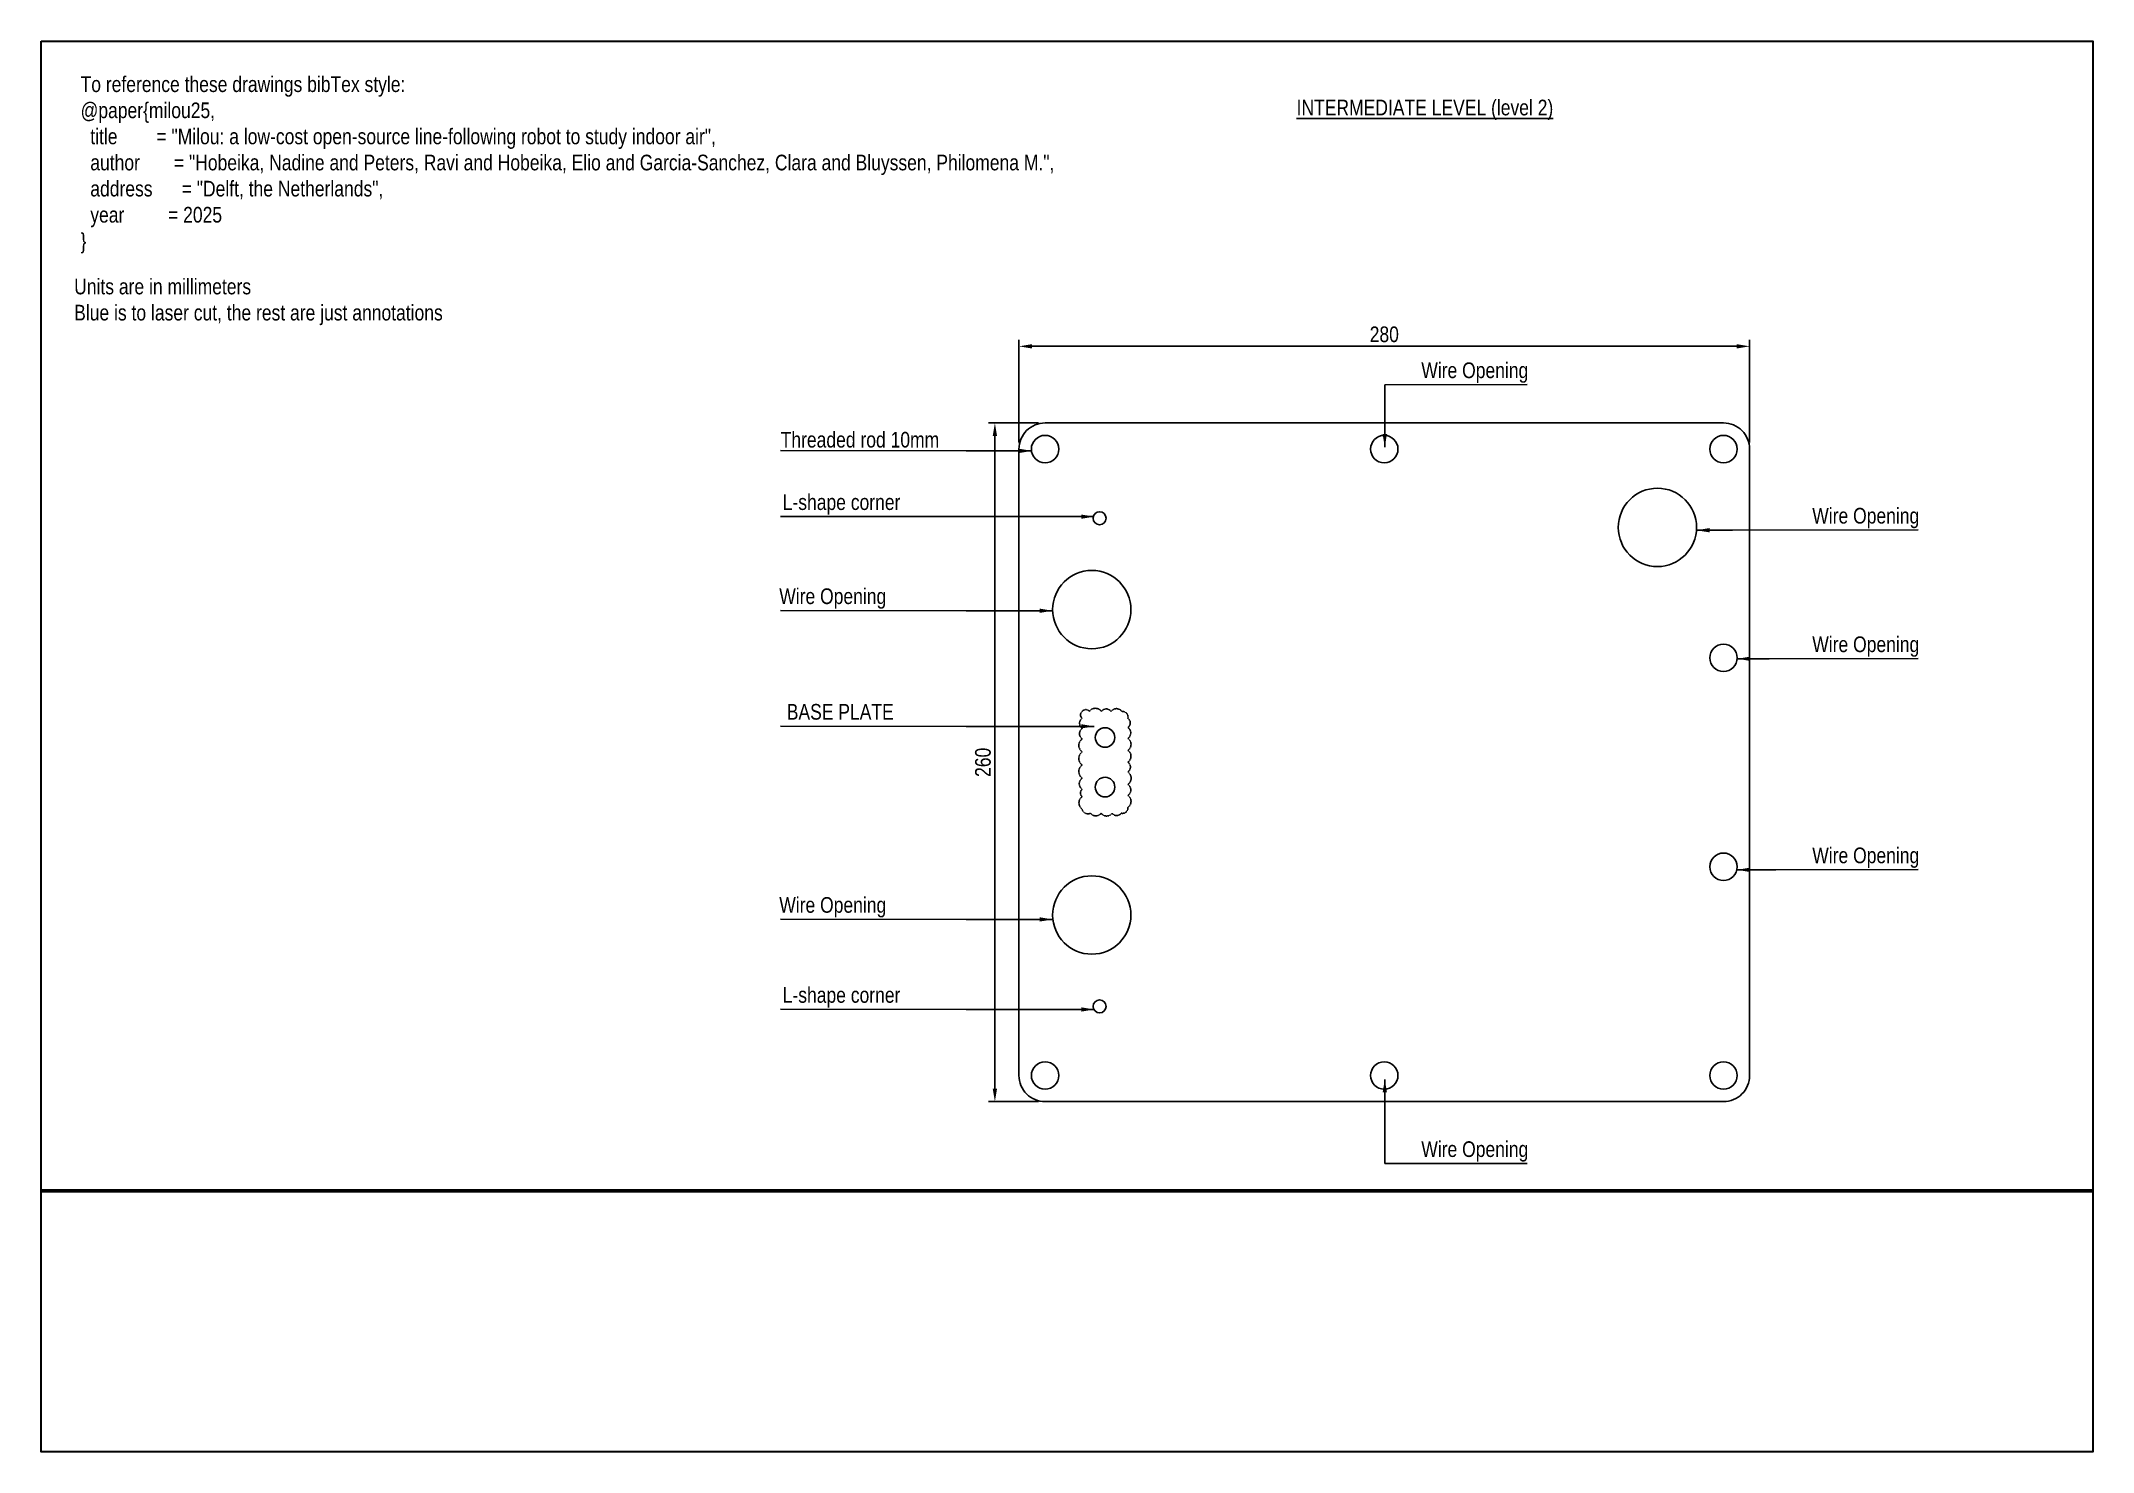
# Model space of a CAD drawing. Header units: inches. Extents: x 111 to 2897, y 76 to 617.
# Drawn here: x 1111 to 1897, y 76 to 617 of the extents above; entities that cross this region are included whole.
import ezdxf

# ---------------------------------------------------------------- set-up
doc = ezdxf.new("R2010")
doc.units = ezdxf.units.IN
doc.header["$MEASUREMENT"] = 0
doc.linetypes.add('HIDDEN', pattern=[0.375, 0.25, -0.125])
for name, color, linetype in [('03 cutting', 5, 'Continuous'), ('HOB_CARTOUCHE', 7, 'Continuous'), ('ST_ANNOTATION', 4, 'Continuous'), ('ST_ANNOTATION 1-002', 4, 'Continuous'), ('ST_BEAMS_HIDDEN', 6, 'HIDDEN')]:
    doc.layers.add(name, color=color, linetype=linetype)
doc.styles.add('ST_1-001', font='Arial.ttf', dxfattribs={"width": 0.8, "height": 3})
doc.styles.add('ST_1-002', font='Arial.ttf', dxfattribs={"width": 0.8, "height": 6})
doc.dimstyles.new('ST_1-002', dxfattribs={"dimscale": 100, "dimtxt": 6, "dimasz": 0.05, "dimexe": 0.025, "dimexo": 0.025, "dimgap": 0.015, "dimtad": 1, "dimdec": 0, "dimzin": 0, "dimdsep": 46, "dimtxsty": 'ST_1-002', "dimcen": 0.09, "dimclrd": 1, "dimclre": 1, "dimclrt": 256, "dimadec": 0, "dimazin": 0, "dimtfac": 1, "dimtdec": 0, "dimtix": 1, "dimtmove": 2, "dimatfit": 3, "dimfxl": 0.7, "dimtolj": 1, "dimtzin": 0, "dimlwd": -1, "dimlwe": -1, "dimarcsym": 0})

msp = doc.modelspace()

# ---------------------------------------------------------------- texts
at = {"layer": 'ST_ANNOTATION 1-002', "char_height": 6, "style": 'ST_1-001'}
for s, insert, attachment_point in [('To reference these drawings bibTex style:\\P@paper\\{milou25,\\P  title        = "Milou: a low-cost open-source line-following robot to study indoor air",\\P  author       = "Hobeika, Nadine and Peters, Ravi and Hobeika, Elio and Garcia-Sanchez, Clara and Bluyssen, Philomena M.",\\P  address      = "Delft, the Netherlands",\\P  year         = 2025\\P\\}', (1125.94, 603.23), 1), ('Units are in millimeters\\PBlue is to laser cut, the rest are just annotations', (1123.48, 525.72), 1), ('Wire Opening', (1639.71, 493.63), 1), ('Threaded rod 10mm', (1394.22, 467.04), 1), ('L-shape corner', (1440.1, 443.11), 3), ('Wire Opening', (1789.53, 437.91), 1), ('Wire Opening', (1434.67, 407.07), 3), ('Wire Opening', (1789.53, 388.66), 1), ('BASE PLATE', (1437.55, 362.78), 3), ('Wire Opening', (1789.53, 307.79), 1), ('Wire Opening', (1434.67, 288.8), 3), ('L-shape corner', (1440.1, 254.31), 3), ('Wire Opening', (1639.71, 195.24), 1)]:
    msp.add_mtext_dynamic_manual_height_columns(s, width=2064.0489, gutter_width=31.25, heights=[0], dxfattribs=dict(at, insert=insert, attachment_point=attachment_point))
at = {"layer": 'ST_ANNOTATION 1-002', "insert": (1641.1, 590.39), "char_height": 6, "attachment_point": 5, "style": 'ST_1-002'}
msp.add_mtext('\\A1;{\\LINTERMEDIATE LEVEL (level 2)}', dxfattribs=at)

# ---------------------------------------------------------------- blocks, each defined once
blk = doc.blocks.new('A$C42A157D1')
at = {"layer": 'HOB_CARTOUCHE', "color": 8, "lineweight": 60}
blk.add_line((92.41, -129.21), (-300.74, -129.21), dxfattribs=at)
at = {"layer": 'HOB_CARTOUCHE', "color": 8, "lineweight": 30}
blk.add_lwpolyline([(-300.74, 91.05), (92.41, 91.05), (92.41, -179.21), (-300.74, -179.21)], close=True, dxfattribs=at)
blk = doc.blocks.new('*D4')
at = {"layer": 'DEFPOINTS', "color": 0, "transparency": 16777216}
for p in [(1495.53, 470.44), (1476.31, 210.44), (1495.53, 210.44)]:
    blk.add_point(p, dxfattribs=at)
at = {"layer": 'ST_ANNOTATION 1-002', "color": 1, "transparency": 16777216}
for p, q in [((1493.03, 470.44), (1473.81, 470.44)), ((1476.31, 465.44), (1476.31, 215.44)), ((1493.03, 210.44), (1473.81, 210.44))]:
    blk.add_line(p, q, dxfattribs=at)
for points in [[(1475.48, 465.44), (1477.15, 465.44), (1476.31, 470.44)], [(1475.48, 215.44), (1477.15, 215.44), (1476.31, 210.44)]]:
    blk.add_solid(points, dxfattribs=at)
at = {"layer": 'ST_ANNOTATION 1-002', "transparency": 16777216, "insert": (1471.75, 340.44), "char_height": 6, "attachment_point": 5, "rotation": 90, "style": 'ST_1-002'}
blk.add_mtext('\\A1;260', dxfattribs=at)
blk = doc.blocks.new('*D5')
at = {"layer": 'DEFPOINTS', "color": 0, "transparency": 16777216}
for p in [(1765.53, 499.81), (1485.53, 460.44), (1765.53, 460.44)]:
    blk.add_point(p, dxfattribs=at)
at = {"layer": 'ST_ANNOTATION 1-002', "color": 1, "transparency": 16777216}
for p, q in [((1485.53, 462.94), (1485.53, 502.31)), ((1490.53, 499.81), (1760.53, 499.81)), ((1765.53, 462.94), (1765.53, 502.31))]:
    blk.add_line(p, q, dxfattribs=at)
for points in [[(1490.53, 500.64), (1490.53, 498.97), (1485.53, 499.81)], [(1760.53, 500.64), (1760.53, 498.97), (1765.53, 499.81)]]:
    blk.add_solid(points, dxfattribs=at)
at = {"layer": 'ST_ANNOTATION 1-002', "transparency": 16777216, "insert": (1625.53, 504.37), "char_height": 6, "attachment_point": 5, "style": 'ST_1-002'}
blk.add_mtext('\\A1;280', dxfattribs=at)

# ---------------------------------------------------------------- dimensions: what is measured, and where the dimension line sits
at = {"layer": 'ST_ANNOTATION 1-002'}
dim = msp.add_linear_dim(base=(1765.53, 499.81), p1=(1485.53, 460.44), p2=(1765.53, 460.44), dimstyle='ST_1-002', dxfattribs=at)
dim.commit()
dim.dimension.update_dxf_attribs({"geometry": '*D5', "text_midpoint": (1625.53, 504.37)})
dim = msp.add_linear_dim(base=(1476.31, 210.44), p1=(1495.53, 470.44), p2=(1495.53, 210.44), angle=90, dimstyle='ST_1-002', dxfattribs=at)
dim.commit()
dim.dimension.update_dxf_attribs({"geometry": '*D4', "text_midpoint": (1471.75, 340.44)})

# ---------------------------------------------------------------- linework, layer by layer
at = {"layer": '03 cutting'}
msp.add_lwpolyline([(1495.53, 210.44), (1755.53, 210.44, 0.414214), (1765.53, 220.44), (1765.53, 460.44, 0.414214), (1755.53, 470.44), (1495.53, 470.44, 0.414214), (1485.53, 460.44), (1485.53, 220.44, 0.414214)], format="xyb", close=True, dxfattribs=at)
for centre, radius in [((1495.53, 460.44), 5.25), ((1625.53, 460.44), 5.25), ((1755.53, 460.44), 5.25), ((1730.19, 430.44), 15), ((1516.44, 433.94), 2.5), ((1513.44, 398.94), 15), ((1755.53, 380.44), 5.25), ((1518.53, 349.94), 3.75), ((1518.53, 330.94), 3.75), ((1755.53, 300.44), 5.25), ((1513.44, 281.94), 15), ((1516.44, 246.94), 2.5), ((1495.53, 220.44), 5.25), ((1625.53, 220.44), 5.25), ((1755.53, 220.44), 5.25)]:
    msp.add_circle(centre, radius, dxfattribs=at)
at = {"layer": 'ST_BEAMS_HIDDEN'}
msp.add_lwpolyline([(1509.78, 359.94, -0.520567), (1512.52, 359.94, -0.520567), (1517.11, 359.94, -0.520567), (1520.83, 359.94, -0.520567), (1524.91, 359.94, -0.520567), (1527.28, 357.27, -0.520567), (1527.28, 353.76, -0.520567), (1527.28, 349.61, -0.520567), (1527.28, 345.02, -0.520567), (1527.28, 340.47, -0.520567), (1527.28, 336.75, -0.520567), (1527.28, 332, -0.520567), (1527.28, 327.76, -0.520567), (1527.28, 323.18, -0.520567), (1524.73, 320.94, -0.520567), (1521.2, 320.94, -0.520567), (1517.04, 320.94, -0.520567), (1513, 320.94, -0.520567), (1509.78, 322.48, -0.520567), (1509.78, 327.28, -0.520567), (1509.78, 330.06, -0.520567), (1509.78, 334.4, -0.520567), (1509.78, 339.39, -0.520567), (1509.78, 344.42, -0.520567), (1509.78, 349.39, -0.520567), (1509.78, 353.42, -0.520567), (1509.78, 357.34, -0.520567)], format="xyb", close=True, dxfattribs=at)

# ---------------------------------------------------------------- block references
at = {"layer": 'ST_ANNOTATION', "xscale": 2, "yscale": 2, "zscale": 2}
msp.add_blockref('A$C42A157D1', (1712.27, 434.65), dxfattribs=at)

msp.set_redraw_order([(e.dxf.handle, doc.entitydb.next_handle()) for e in msp.query("TEXT MTEXT ATTDEF DIMENSION ARC_DIMENSION")])  # texts and dimensions are drawn at this point

# ---------------------------------------------------------------- leaders
at = {"layer": 'ST_ANNOTATION 1-002'}
for points in [[(1625.72, 461.17), (1625.72, 485.09), (1680.29, 485.17)], [(1490.58, 459.75), (1465.28, 459.75), (1394.09, 459.85)], [(1514.38, 434.55), (1465.28, 434.55), (1394.09, 434.65)], [(1745.15, 429.35), (1758.92, 429.35), (1830.11, 429.44)], [(1498.44, 398.5), (1465.28, 398.5), (1394.09, 398.6)], [(1760.77, 380.1), (1772.95, 380.1), (1830.11, 380.2)], [(1514.38, 354.22), (1465.28, 354.22), (1394.09, 354.32)], [(1760.64, 299.24), (1775.54, 299.25), (1830.11, 299.32)], [(1498.44, 280.24), (1465.28, 280.24), (1394.09, 280.34)], [(1514.38, 245.75), (1465.28, 245.75), (1394.09, 245.85)], [(1625.72, 218.98), (1625.72, 186.7), (1680.29, 186.77)]]:
    msp.add_leader(points, dimstyle='ST_1-002', dxfattribs=at)

doc.saveas('drawing.dxf')
